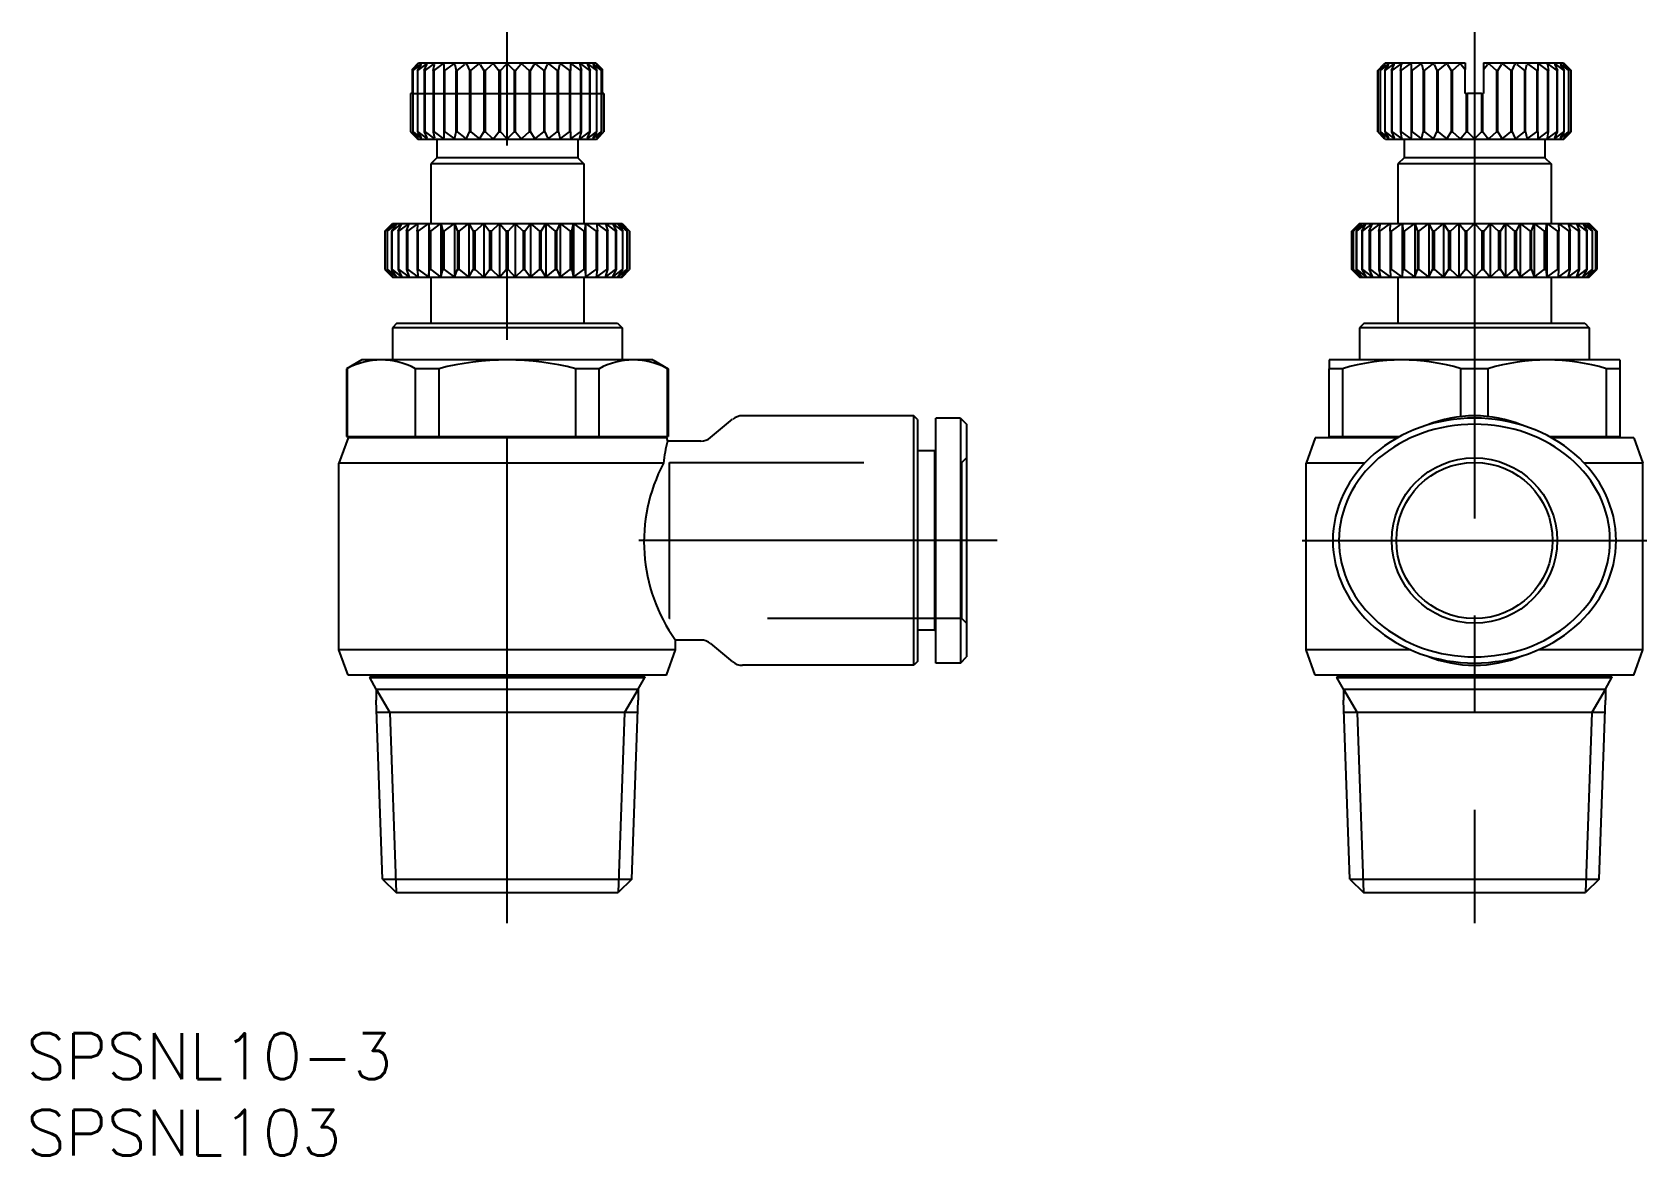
# Model space of a CAD drawing. Extents: x -94 to 11, y -40 to 33.
import ezdxf

# ---------------------------------------------------------------- set-up
doc = ezdxf.new("R2010")
doc.units = 0
doc.linetypes.add('CENTER', pattern=[50.8, 31.75, -6.35, 6.35, -6.35])
doc.linetypes.add('DASHED', pattern=[19.05, 12.7, -6.35])
doc.layers.get('0').update_dxf_attribs({"linetype": 'CONTINUOUS'})
doc.layers.add('CENTER', color=1, linetype='CENTER')
doc.styles.get("Standard").update_dxf_attribs({"font": 'txt.shx', "height": 3, "bigfont": 'bigfont.shx'})

# ---------------------------------------------------------------- blocks, each defined once
blk = doc.blocks.new('*U2')
at = {"color": 7, "linetype": 'CONTINUOUS'}
blk.add_text('SPSNL103', height=3, dxfattribs=at).set_placement((-94.58, -40.18))
blk = doc.blocks.new('*U3')
at = {"color": 7, "linetype": 'CONTINUOUS'}
blk.add_text('SPSNL10-3', height=3, dxfattribs=at).set_placement((-94.58, -35.18))

msp = doc.modelspace()

# ---------------------------------------------------------------- linework, layer by layer
at = {"color": 7, "linetype": 'CONTINUOUS'}
for p, q in [((-69.39, 30.77), (-68.97, 31.2)), ((-69.39, 30.77), (-69.04, 31.1)), ((-69.39, 30.77), (-69.39, 29.2)), ((-69.33, 30.7), (-69.02, 31.1)), ((-69.31, 30.7), (-69.33, 30.7)), ((-69.33, 30.7), (-69.33, 26.7)), ((-69.31, 30.7), (-68.83, 31.1)), ((-69.31, 26.7), (-69.31, 30.7)), ((-69.03, 30.7), (-68.79, 31.1)), ((-69, 30.7), (-69.03, 30.7)), ((-69.03, 30.7), (-69.03, 26.7)), ((-69, 30.7), (-68.49, 31.1)), ((-69, 26.7), (-69, 30.7)), ((-68.97, 31.2), (-57.38, 31.2)), ((-68.59, 30.7), (-68.42, 31.1)), ((-68.54, 30.7), (-68.59, 30.7)), ((-68.59, 30.7), (-68.59, 26.7)), ((-68.54, 30.7), (-68.01, 31.1)), ((-68.54, 26.7), (-68.54, 30.7)), ((-68.01, 30.7), (-67.93, 31.1)), ((-67.95, 30.7), (-68.01, 30.7)), ((-68.01, 30.7), (-68.01, 26.7)), ((-67.95, 30.7), (-67.41, 31.1)), ((-67.95, 26.7), (-67.95, 30.7)), ((-67.31, 31.1), (-67.31, 30.7)), ((-67.24, 30.7), (-67.31, 30.7)), ((-67.31, 30.7), (-67.31, 26.7)), ((-67.24, 30.7), (-66.71, 31.1)), ((-67.24, 26.7), (-67.24, 30.7)), ((-66.6, 31.1), (-66.51, 30.7)), ((-66.44, 30.7), (-66.52, 30.7)), ((-66.52, 30.7), (-66.52, 26.7)), ((-66.44, 30.7), (-65.93, 31.1)), ((-66.44, 26.7), (-66.44, 30.7)), ((-65.8, 31.1), (-65.63, 30.7)), ((-65.55, 30.7), (-65.63, 30.7)), ((-65.63, 30.7), (-65.63, 26.7)), ((-65.55, 30.7), (-65.07, 31.1)), ((-65.55, 26.7), (-65.55, 30.7)), ((-64.94, 31.1), (-64.69, 30.7)), ((-64.6, 30.7), (-64.69, 30.7)), ((-64.69, 30.7), (-64.69, 26.7)), ((-64.6, 30.7), (-64.17, 31.1)), ((-64.6, 26.7), (-64.6, 30.7)), ((-64.03, 31.1), (-63.71, 30.7)), ((-63.62, 30.7), (-63.71, 30.7)), ((-63.71, 30.7), (-63.71, 26.7)), ((-63.62, 30.7), (-63.24, 31.1)), ((-63.62, 26.7), (-63.62, 30.7)), ((-63.1, 31.1), (-62.72, 30.7)), ((-62.63, 30.7), (-62.72, 30.7)), ((-62.72, 30.7), (-62.72, 26.7)), ((-62.63, 30.7), (-62.31, 31.1)), ((-62.63, 26.7), (-62.63, 30.7)), ((-62.17, 31.1), (-61.74, 30.7)), ((-61.65, 30.7), (-61.74, 30.7)), ((-61.74, 30.7), (-61.74, 26.7)), ((-61.65, 30.7), (-61.41, 31.1)), ((-61.65, 26.7), (-61.65, 30.7)), ((-61.27, 31.1), (-60.79, 30.7)), ((-60.71, 30.7), (-60.79, 30.7)), ((-60.79, 30.7), (-60.79, 26.7)), ((-60.71, 30.7), (-60.54, 31.1)), ((-60.71, 26.7), (-60.71, 30.7)), ((-60.42, 31.1), (-59.91, 30.7)), ((-59.83, 30.7), (-59.91, 30.7)), ((-59.91, 30.7), (-59.91, 26.7)), ((-59.83, 30.7), (-59.74, 31.1)), ((-59.83, 26.7), (-59.83, 30.7)), ((-59.63, 31.1), (-59.1, 30.7)), ((-59.03, 30.7), (-59.1, 30.7)), ((-59.1, 30.7), (-59.1, 26.7)), ((-59.03, 31.1), (-59.03, 30.7)), ((-59.03, 26.7), (-59.03, 30.7)), ((-58.93, 31.1), (-58.39, 30.7)), ((-58.42, 31.1), (-58.33, 30.7)), ((-58.33, 30.7), (-58.39, 30.7)), ((-58.39, 30.7), (-58.39, 26.7)), ((-58.33, 31.1), (-57.8, 30.7)), ((-58.33, 26.7), (-58.33, 30.7)), ((-57.92, 31.1), (-57.75, 30.7)), ((-57.86, 31.1), (-57.34, 30.7)), ((-57.75, 30.7), (-57.8, 30.7)), ((-57.8, 30.7), (-57.8, 26.7)), ((-57.75, 26.7), (-57.75, 30.7)), ((-57.55, 31.1), (-57.31, 30.7)), ((-57.51, 31.1), (-57.03, 30.7)), ((-57.38, 31.2), (-56.95, 30.77)), ((-57.31, 30.7), (-57.35, 30.7)), ((-57.35, 30.7), (-57.35, 26.7)), ((-57.33, 31.1), (-57.01, 30.7)), ((-57.31, 26.7), (-57.31, 30.7)), ((-57.3, 31.1), (-56.95, 30.77)), ((-57.01, 30.7), (-57.03, 30.7)), ((-57.03, 30.7), (-57.03, 26.7)), ((-57.01, 26.7), (-57.01, 30.7)), ((-56.95, 29.2), (-56.95, 30.77)), ((-6.31, 30.7), (-5.93, 31.1)), ((-6.3, 30.7), (-6.31, 30.7)), ((-6.31, 30.7), (-6.31, 26.7)), ((-6.3, 30.7), (-5.87, 31.1)), ((-6.3, 26.7), (-6.3, 30.7)), ((-6.16, 30.7), (-5.85, 31.1)), ((-6.14, 30.7), (-6.16, 30.7)), ((-6.16, 30.7), (-6.16, 26.7)), ((-6.14, 30.7), (-5.66, 31.1)), ((-6.14, 26.7), (-6.14, 30.7)), ((-5.82, 31.2), (-5.93, 31.1)), ((-5.86, 30.7), (-5.62, 31.1)), ((-5.83, 30.7), (-5.86, 30.7)), ((-5.86, 30.7), (-5.86, 26.7)), ((-5.83, 30.7), (-5.32, 31.1)), ((-5.83, 26.7), (-5.83, 30.7)), ((-5.82, 31.2), (-0.6, 31.2)), ((-5.42, 30.7), (-5.25, 31.1)), ((-5.37, 30.7), (-5.42, 30.7)), ((-5.42, 30.7), (-5.42, 26.7)), ((-5.37, 30.7), (-4.84, 31.1)), ((-5.37, 26.7), (-5.37, 30.7)), ((-4.84, 30.7), (-4.76, 31.1)), ((-4.78, 30.7), (-4.84, 30.7)), ((-4.84, 30.7), (-4.84, 26.7)), ((-4.78, 30.7), (-4.24, 31.1)), ((-4.78, 26.7), (-4.78, 30.7)), ((-4.14, 31.1), (-4.14, 30.7)), ((-4.07, 30.7), (-4.14, 30.7)), ((-4.14, 30.7), (-4.14, 26.7)), ((-4.07, 30.7), (-3.54, 31.1)), ((-4.07, 26.7), (-4.07, 30.7)), ((-3.43, 31.1), (-3.34, 30.7)), ((-3.27, 30.7), (-3.34, 30.7)), ((-3.34, 30.7), (-3.34, 26.7)), ((-3.27, 30.7), (-2.76, 31.1)), ((-3.27, 26.7), (-3.27, 30.7)), ((-2.63, 31.1), (-2.46, 30.7)), ((-2.38, 30.7), (-2.46, 30.7)), ((-2.46, 30.7), (-2.46, 26.7)), ((-2.38, 30.7), (-1.9, 31.1)), ((-2.38, 26.7), (-2.38, 30.7)), ((-1.76, 31.1), (-1.52, 30.7)), ((-1.43, 30.7), (-1.52, 30.7)), ((-1.52, 30.7), (-1.52, 26.7)), ((-1.43, 30.7), (-1, 31.1)), ((-1.43, 26.7), (-1.43, 30.7)), ((-0.86, 31.1), (-0.6, 30.77)), ((-0.6, 31.2), (-0.6, 30.77)), ((-0.6, 29.2), (-0.6, 30.77)), ((0.6, 31.2), (0.6, 30.77)), ((0.6, 31.2), (5.82, 31.2)), ((0.6, 30.77), (0.86, 31.1)), ((0.6, 30.77), (0.6, 29.2)), ((1, 31.1), (1.43, 30.7)), ((1.52, 30.7), (1.43, 30.7)), ((1.43, 30.7), (1.43, 26.7)), ((1.52, 30.7), (1.76, 31.1)), ((1.52, 26.7), (1.52, 30.7)), ((1.9, 31.1), (2.38, 30.7)), ((2.46, 30.7), (2.38, 30.7)), ((2.38, 30.7), (2.38, 26.7)), ((2.46, 30.7), (2.63, 31.1)), ((2.46, 26.7), (2.46, 30.7)), ((2.76, 31.1), (3.27, 30.7)), ((3.34, 30.7), (3.27, 30.7)), ((3.27, 30.7), (3.27, 26.7)), ((3.34, 30.7), (3.43, 31.1)), ((3.34, 26.7), (3.34, 30.7)), ((3.54, 31.1), (4.07, 30.7)), ((4.14, 30.7), (4.07, 30.7)), ((4.07, 30.7), (4.07, 26.7)), ((4.14, 31.1), (4.14, 30.7)), ((4.14, 26.7), (4.14, 30.7)), ((4.24, 31.1), (4.78, 30.7)), ((4.76, 31.1), (4.84, 30.7)), ((4.84, 30.7), (4.78, 30.7)), ((4.78, 30.7), (4.78, 26.7)), ((4.84, 31.1), (5.37, 30.7)), ((4.84, 26.7), (4.84, 30.7)), ((5.25, 31.1), (5.42, 30.7)), ((5.32, 31.1), (5.83, 30.7)), ((5.42, 30.7), (5.37, 30.7)), ((5.37, 30.7), (5.37, 26.7)), ((5.42, 26.7), (5.42, 30.7)), ((5.62, 31.1), (5.86, 30.7)), ((5.66, 31.1), (6.14, 30.7)), ((5.82, 31.2), (5.9, 31.12)), ((5.86, 30.7), (5.83, 30.7)), ((5.83, 30.7), (5.83, 26.7)), ((5.85, 31.1), (6.16, 30.7)), ((5.86, 26.7), (5.86, 30.7)), ((5.87, 31.1), (6.3, 30.7)), ((5.9, 31.12), (6.31, 30.7)), ((6.16, 30.7), (6.14, 30.7)), ((6.14, 30.7), (6.14, 26.7)), ((6.16, 26.7), (6.16, 30.7)), ((6.31, 30.7), (6.3, 30.7)), ((6.3, 30.7), (6.3, 26.7)), ((6.31, 26.7), (6.31, 30.7)), ((-69.48, 29.2), (-69.48, 26.7)), ((-69.48, 29.2), (-69.47, 29.2)), ((-69.47, 26.7), (-69.47, 29.2)), ((-69.39, 29.2), (-69.47, 29.2)), ((-56.87, 29.2), (-56.95, 29.2)), ((-56.87, 29.2), (-56.87, 26.7)), ((-56.87, 29.2), (-56.86, 29.2)), ((-56.86, 26.7), (-56.86, 29.2)), ((-0.54, 29.2), (-0.6, 29.2)), ((-0.54, 29.2), (-0.45, 29.2)), ((-0.54, 29.2), (-0.54, 26.7)), ((-0.45, 26.7), (-0.45, 29.2)), ((-0.07, 29.2), (-0.45, 29.2)), ((0.07, 29.2), (-0.07, 29.2)), ((0.45, 29.2), (0.07, 29.2)), ((0.45, 29.2), (0.54, 29.2)), ((0.45, 29.2), (0.45, 26.7)), ((0.54, 26.7), (0.54, 29.2)), ((0.6, 29.2), (0.54, 29.2)), ((-69.48, 26.7), (-69.47, 26.7)), ((-69.48, 26.7), (-69.1, 26.3)), ((-69.47, 26.7), (-69.04, 26.3)), ((-69.33, 26.7), (-69.31, 26.7)), ((-69.33, 26.7), (-69.02, 26.3)), ((-69.31, 26.7), (-68.83, 26.3)), ((-69.03, 26.7), (-69, 26.7)), ((-69.03, 26.7), (-68.79, 26.3)), ((-69, 26.7), (-68.49, 26.3)), ((-68.59, 26.7), (-68.54, 26.7)), ((-68.59, 26.7), (-68.42, 26.3)), ((-68.54, 26.7), (-68.01, 26.3)), ((-68.01, 26.7), (-67.95, 26.7)), ((-68.01, 26.7), (-67.93, 26.3)), ((-67.95, 26.7), (-67.41, 26.3)), ((-67.31, 26.7), (-67.24, 26.7)), ((-67.31, 26.7), (-67.31, 26.3)), ((-67.24, 26.7), (-66.71, 26.3)), ((-66.6, 26.3), (-66.51, 26.7)), ((-66.52, 26.7), (-66.44, 26.7)), ((-66.44, 26.7), (-65.93, 26.3)), ((-65.8, 26.3), (-65.63, 26.7)), ((-65.63, 26.7), (-65.55, 26.7)), ((-65.55, 26.7), (-65.07, 26.3)), ((-64.94, 26.3), (-64.69, 26.7)), ((-64.69, 26.7), (-64.6, 26.7)), ((-64.6, 26.7), (-64.17, 26.3)), ((-64.03, 26.3), (-63.71, 26.7)), ((-63.71, 26.7), (-63.62, 26.7)), ((-63.62, 26.7), (-63.24, 26.3)), ((-63.1, 26.3), (-62.72, 26.7)), ((-62.72, 26.7), (-62.63, 26.7)), ((-62.63, 26.7), (-62.31, 26.3)), ((-62.17, 26.3), (-61.74, 26.7)), ((-61.74, 26.7), (-61.65, 26.7)), ((-61.65, 26.7), (-61.41, 26.3)), ((-61.27, 26.3), (-60.79, 26.7)), ((-60.79, 26.7), (-60.71, 26.7)), ((-60.71, 26.7), (-60.54, 26.3)), ((-60.42, 26.3), (-59.91, 26.7)), ((-59.91, 26.7), (-59.83, 26.7)), ((-59.83, 26.7), (-59.74, 26.3)), ((-59.63, 26.3), (-59.1, 26.7)), ((-59.1, 26.7), (-59.03, 26.7)), ((-59.03, 26.7), (-59.03, 26.3)), ((-58.93, 26.3), (-58.39, 26.7)), ((-58.42, 26.3), (-58.33, 26.7)), ((-58.39, 26.7), (-58.33, 26.7)), ((-58.33, 26.3), (-57.8, 26.7)), ((-57.92, 26.3), (-57.75, 26.7)), ((-57.86, 26.3), (-57.34, 26.7)), ((-57.8, 26.7), (-57.75, 26.7)), ((-57.55, 26.3), (-57.31, 26.7)), ((-57.51, 26.3), (-57.03, 26.7)), ((-57.35, 26.7), (-57.31, 26.7)), ((-57.33, 26.3), (-57.01, 26.7)), ((-57.3, 26.3), (-56.87, 26.7)), ((-57.24, 26.3), (-56.86, 26.7)), ((-57.03, 26.7), (-57.01, 26.7)), ((-56.87, 26.7), (-56.86, 26.7)), ((-6.31, 26.7), (-6.3, 26.7)), ((-6.31, 26.7), (-5.93, 26.3)), ((-6.3, 26.7), (-5.87, 26.3)), ((-6.16, 26.7), (-6.14, 26.7)), ((-6.16, 26.7), (-5.85, 26.3)), ((-6.14, 26.7), (-5.66, 26.3)), ((-5.86, 26.7), (-5.83, 26.7)), ((-5.86, 26.7), (-5.62, 26.3)), ((-5.83, 26.7), (-5.32, 26.3)), ((-5.42, 26.7), (-5.37, 26.7)), ((-5.42, 26.7), (-5.25, 26.3)), ((-5.37, 26.7), (-4.84, 26.3)), ((-4.84, 26.7), (-4.78, 26.7)), ((-4.84, 26.7), (-4.76, 26.3)), ((-4.78, 26.7), (-4.24, 26.3)), ((-4.14, 26.7), (-4.07, 26.7)), ((-4.14, 26.7), (-4.14, 26.3)), ((-4.07, 26.7), (-3.54, 26.3)), ((-3.43, 26.3), (-3.34, 26.7)), ((-3.34, 26.7), (-3.27, 26.7)), ((-3.27, 26.7), (-2.76, 26.3)), ((-2.63, 26.3), (-2.46, 26.7)), ((-2.46, 26.7), (-2.38, 26.7)), ((-2.38, 26.7), (-1.9, 26.3)), ((-1.76, 26.3), (-1.52, 26.7)), ((-1.52, 26.7), (-1.43, 26.7)), ((-1.43, 26.7), (-1, 26.3)), ((-0.86, 26.3), (-0.54, 26.7)), ((-0.54, 26.7), (-0.45, 26.7)), ((-0.45, 26.7), (-0.07, 26.3)), ((0.07, 26.3), (0.45, 26.7)), ((0.45, 26.7), (0.54, 26.7)), ((0.54, 26.7), (0.86, 26.3)), ((1, 26.3), (1.43, 26.7)), ((1.43, 26.7), (1.52, 26.7)), ((1.52, 26.7), (1.76, 26.3)), ((1.9, 26.3), (2.38, 26.7)), ((2.38, 26.7), (2.46, 26.7)), ((2.46, 26.7), (2.63, 26.3)), ((2.76, 26.3), (3.27, 26.7)), ((3.27, 26.7), (3.34, 26.7)), ((3.34, 26.7), (3.43, 26.3)), ((3.54, 26.3), (4.07, 26.7)), ((4.07, 26.7), (4.14, 26.7)), ((4.14, 26.7), (4.14, 26.3)), ((4.24, 26.3), (4.78, 26.7)), ((4.76, 26.3), (4.84, 26.7)), ((4.78, 26.7), (4.84, 26.7)), ((4.84, 26.3), (5.37, 26.7)), ((5.25, 26.3), (5.42, 26.7)), ((5.32, 26.3), (5.83, 26.7)), ((5.37, 26.7), (5.42, 26.7)), ((5.62, 26.3), (5.86, 26.7)), ((5.66, 26.3), (6.14, 26.7)), ((5.83, 26.7), (5.86, 26.7)), ((5.85, 26.3), (6.16, 26.7)), ((5.87, 26.3), (6.3, 26.7)), ((5.93, 26.3), (6.31, 26.7)), ((6.14, 26.7), (6.16, 26.7)), ((6.3, 26.7), (6.31, 26.7)), ((-69.1, 26.3), (-69.07, 26.28)), ((-69, 26.2), (-69.07, 26.28)), ((-57.35, 26.2), (-69, 26.2)), ((-67.77, 26.2), (-67.77, 25)), ((-58.57, 26.2), (-58.57, 25)), ((-57.35, 26.2), (-57.27, 26.28)), ((-57.27, 26.28), (-57.24, 26.3)), ((-5.93, 26.3), (-5.9, 26.28)), ((-5.82, 26.2), (-5.9, 26.28)), ((5.82, 26.2), (-5.82, 26.2)), ((-4.6, 26.2), (-4.6, 25)), ((4.6, 26.2), (4.6, 25)), ((5.82, 26.2), (5.9, 26.28)), ((5.9, 26.28), (5.93, 26.3)), ((-67.77, 25), (-68.17, 24.6)), ((-58.17, 24.6), (-68.17, 24.6)), ((-68.17, 24.6), (-68.17, 20.7)), ((-58.57, 25), (-67.77, 25)), ((-58.57, 25), (-58.17, 24.6)), ((-58.17, 24.6), (-58.17, 20.7)), ((-4.6, 25), (-5, 24.6)), ((5, 24.6), (-5, 24.6)), ((-5, 24.6), (-5, 20.7)), ((4.6, 25), (-4.6, 25)), ((4.6, 25), (5, 24.6)), ((5, 24.6), (5, 20.7)), ((-71.16, 20.2), (-70.67, 20.7)), ((-71.16, 20.2), (-71.16, 17.7)), ((-71.15, 20.2), (-71.16, 20.2)), ((-71.15, 20.2), (-70.6, 20.7)), ((-71.15, 17.7), (-71.15, 20.2)), ((-71.02, 20.2), (-70.6, 20.7)), ((-71.02, 20.2), (-71.02, 17.7)), ((-70.99, 20.2), (-71.02, 20.2)), ((-70.99, 20.2), (-70.39, 20.7)), ((-70.99, 17.7), (-70.99, 20.2)), ((-70.73, 20.2), (-70.39, 20.7)), ((-70.73, 20.2), (-70.73, 17.7)), ((-70.69, 20.2), (-70.73, 20.2)), ((-70.69, 20.2), (-70.05, 20.7)), ((-70.69, 17.7), (-70.69, 20.2)), ((-70.67, 20.7), (-55.67, 20.7)), ((-70.3, 20.2), (-70.05, 20.7)), ((-70.3, 20.2), (-70.3, 17.7)), ((-70.25, 20.2), (-70.3, 20.2)), ((-70.25, 20.2), (-69.58, 20.7)), ((-70.25, 17.7), (-70.25, 20.2)), ((-69.74, 20.2), (-69.58, 20.7)), ((-69.74, 20.2), (-69.74, 17.7)), ((-69.67, 20.2), (-69.74, 20.2)), ((-69.67, 20.2), (-68.99, 20.7)), ((-69.67, 17.7), (-69.67, 20.2)), ((-69.06, 20.2), (-68.99, 20.7)), ((-69.06, 20.2), (-69.06, 17.7)), ((-68.98, 20.2), (-69.06, 20.2)), ((-68.98, 20.2), (-68.29, 20.7)), ((-68.98, 17.7), (-68.98, 20.2)), ((-68.29, 20.7), (-68.29, 17.2)), ((-68.29, 20.7), (-68.27, 20.2)), ((-68.27, 20.2), (-68.27, 17.7)), ((-68.17, 20.2), (-68.27, 20.2)), ((-68.17, 20.2), (-67.5, 20.7)), ((-68.17, 17.7), (-68.17, 20.2)), ((-67.5, 20.7), (-67.5, 17.2)), ((-67.5, 20.7), (-67.38, 20.2)), ((-67.38, 20.2), (-67.38, 17.7)), ((-67.28, 20.2), (-67.38, 20.2)), ((-67.28, 20.2), (-66.62, 20.7)), ((-67.28, 17.7), (-67.28, 20.2)), ((-66.62, 20.7), (-66.62, 17.2)), ((-66.62, 20.7), (-66.41, 20.2)), ((-66.41, 20.2), (-66.41, 17.7)), ((-66.3, 20.2), (-66.41, 20.2)), ((-66.3, 20.2), (-65.68, 20.7)), ((-66.3, 17.7), (-66.3, 20.2)), ((-65.68, 20.7), (-65.68, 17.2)), ((-65.68, 20.7), (-65.39, 20.2)), ((-65.39, 20.2), (-65.39, 17.7)), ((-65.27, 20.2), (-65.39, 20.2)), ((-65.27, 20.2), (-64.7, 20.7)), ((-65.27, 17.7), (-65.27, 20.2)), ((-64.7, 20.7), (-64.7, 17.2)), ((-64.7, 20.7), (-64.32, 20.2)), ((-64.2, 20.2), (-64.32, 20.2)), ((-64.32, 20.2), (-64.32, 17.7)), ((-64.2, 20.2), (-63.68, 20.7)), ((-64.2, 17.7), (-64.2, 20.2)), ((-63.68, 20.7), (-63.68, 17.2)), ((-63.68, 20.7), (-63.23, 20.2)), ((-63.23, 20.2), (-63.23, 17.7)), ((-63.11, 20.2), (-63.23, 20.2)), ((-63.11, 20.2), (-62.66, 20.7)), ((-63.11, 17.7), (-63.11, 20.2)), ((-62.66, 20.7), (-62.66, 17.2)), ((-62.66, 20.7), (-62.14, 20.2)), ((-62.14, 20.2), (-62.14, 17.7)), ((-62.02, 20.2), (-62.14, 20.2)), ((-62.02, 20.2), (-61.65, 20.7)), ((-62.02, 17.7), (-62.02, 20.2)), ((-61.65, 20.7), (-61.65, 17.2)), ((-61.64, 20.7), (-61.07, 20.2)), ((-61.07, 20.2), (-61.07, 17.7)), ((-60.95, 20.2), (-61.07, 20.2)), ((-60.96, 20.2), (-60.66, 20.7)), ((-60.95, 17.7), (-60.95, 20.2)), ((-60.66, 20.7), (-60.66, 17.2)), ((-60.66, 20.7), (-60.04, 20.2)), ((-60.04, 20.2), (-60.04, 17.7)), ((-59.93, 20.2), (-60.04, 20.2)), ((-59.93, 20.2), (-59.72, 20.7)), ((-59.93, 17.7), (-59.93, 20.2)), ((-59.72, 20.7), (-59.72, 17.2)), ((-59.72, 20.7), (-59.07, 20.2)), ((-59.07, 20.2), (-59.07, 17.7)), ((-58.96, 20.2), (-59.07, 20.2)), ((-58.96, 20.2), (-58.85, 20.7)), ((-58.96, 17.7), (-58.96, 20.2)), ((-58.85, 20.7), (-58.85, 17.2)), ((-58.85, 20.7), (-58.17, 20.2)), ((-58.17, 20.2), (-58.17, 17.7)), ((-58.08, 20.2), (-58.17, 20.2)), ((-58.08, 20.2), (-58.05, 20.7)), ((-58.08, 17.7), (-58.08, 20.2)), ((-58.05, 20.7), (-58.05, 17.2)), ((-58.05, 20.7), (-57.37, 20.2)), ((-57.37, 20.2), (-57.37, 17.7)), ((-57.28, 20.2), (-57.37, 20.2)), ((-57.35, 20.7), (-56.67, 20.2)), ((-57.35, 20.7), (-57.28, 20.2)), ((-57.28, 17.7), (-57.28, 20.2)), ((-56.76, 20.7), (-56.1, 20.2)), ((-56.76, 20.7), (-56.6, 20.2)), ((-56.67, 20.2), (-56.67, 17.7)), ((-56.6, 20.2), (-56.67, 20.2)), ((-56.6, 17.7), (-56.6, 20.2)), ((-56.29, 20.7), (-55.65, 20.2)), ((-56.29, 20.7), (-56.04, 20.2)), ((-56.1, 20.2), (-56.1, 17.7)), ((-56.04, 20.2), (-56.1, 20.2)), ((-56.04, 17.7), (-56.04, 20.2)), ((-55.95, 20.7), (-55.35, 20.2)), ((-55.95, 20.7), (-55.61, 20.2)), ((-55.74, 20.7), (-55.19, 20.2)), ((-55.74, 20.7), (-55.33, 20.2)), ((-55.67, 20.7), (-55.18, 20.2)), ((-55.65, 20.2), (-55.65, 17.7)), ((-55.61, 20.2), (-55.65, 20.2)), ((-55.61, 17.7), (-55.61, 20.2)), ((-55.35, 20.2), (-55.35, 17.7)), ((-55.33, 20.2), (-55.35, 20.2)), ((-55.33, 17.7), (-55.33, 20.2)), ((-55.19, 20.2), (-55.19, 17.7)), ((-55.19, 17.7), (-55.19, 20.2)), ((-55.19, 20.2), (-55.19, 20.2)), ((-7.5, 20.7), (-8, 20.2)), ((-8, 20.2), (-7.48, 20.7)), ((-8, 17.7), (-8, 20.2)), ((-8, 17.7), (-8, 20.2)), ((-8, 20.2), (-8, 20.2)), ((-7.93, 20.2), (-7.48, 20.7)), ((-7.93, 20.2), (-7.93, 17.7)), ((-7.92, 20.2), (-7.93, 20.2)), ((-7.92, 20.2), (-7.34, 20.7)), ((-7.92, 17.7), (-7.92, 20.2)), ((-7.72, 20.2), (-7.34, 20.7)), ((-7.72, 20.2), (-7.72, 17.7)), ((-7.69, 20.2), (-7.72, 20.2)), ((-7.69, 20.2), (-7.07, 20.7)), ((-7.69, 17.7), (-7.69, 20.2)), ((-7.5, 20.7), (7.5, 20.7)), ((-7.36, 20.2), (-7.07, 20.7)), ((-7.36, 20.2), (-7.36, 17.7)), ((-7.31, 20.2), (-7.36, 20.2)), ((-7.31, 20.2), (-6.66, 20.7)), ((-7.31, 17.7), (-7.31, 20.2)), ((-6.87, 20.2), (-6.66, 20.7)), ((-6.8, 20.2), (-6.87, 20.2)), ((-6.87, 20.2), (-6.87, 17.7)), ((-6.8, 20.2), (-6.13, 20.7)), ((-6.8, 17.7), (-6.8, 20.2)), ((-6.24, 20.2), (-6.13, 20.7)), ((-6.24, 20.2), (-6.24, 17.7)), ((-6.17, 20.2), (-6.24, 20.2)), ((-6.17, 20.2), (-5.48, 20.7)), ((-6.17, 17.7), (-6.17, 20.2)), ((-5.5, 20.2), (-5.48, 20.7)), ((-5.5, 20.2), (-5.5, 17.7)), ((-5.42, 20.2), (-5.5, 20.2)), ((-5.42, 20.2), (-4.73, 20.7)), ((-5.42, 17.7), (-5.42, 20.2)), ((-4.73, 20.7), (-4.73, 17.2)), ((-4.73, 20.7), (-4.66, 20.2)), ((-4.66, 20.2), (-4.66, 17.7)), ((-4.56, 20.2), (-4.66, 20.2)), ((-4.56, 20.2), (-3.9, 20.7)), ((-4.56, 17.7), (-4.56, 20.2)), ((-3.9, 20.7), (-3.9, 17.2)), ((-3.9, 20.7), (-3.73, 20.2)), ((-3.73, 20.2), (-3.73, 17.7)), ((-3.63, 20.2), (-3.73, 20.2)), ((-3.63, 20.2), (-2.99, 20.7)), ((-3.63, 17.7), (-3.63, 20.2)), ((-2.99, 20.7), (-2.99, 17.2)), ((-2.99, 20.7), (-2.74, 20.2)), ((-2.74, 20.2), (-2.74, 17.7)), ((-2.62, 20.2), (-2.74, 20.2)), ((-2.62, 20.2), (-2.02, 20.7)), ((-2.62, 17.7), (-2.62, 20.2)), ((-2.02, 20.7), (-2.02, 17.2)), ((-2.02, 20.7), (-1.69, 20.2)), ((-1.69, 20.2), (-1.69, 17.7)), ((-1.57, 20.2), (-1.69, 20.2)), ((-1.57, 20.2), (-1.02, 20.7)), ((-1.57, 17.7), (-1.57, 20.2)), ((-1.02, 20.7), (-1.02, 17.2)), ((-1.02, 20.7), (-0.61, 20.2)), ((-0.61, 20.2), (-0.61, 17.7)), ((-0.49, 20.2), (-0.61, 20.2)), ((-0.49, 20.2), (0, 20.7)), ((-0.49, 17.7), (-0.49, 20.2)), ((0, 20.7), (0, 17.2)), ((0, 20.7), (0.49, 20.2)), ((0.49, 20.2), (0.49, 17.7)), ((0.61, 20.2), (0.49, 20.2)), ((0.61, 20.2), (1.02, 20.7)), ((0.61, 17.7), (0.61, 20.2)), ((1.02, 20.7), (1.57, 20.2)), ((1.02, 20.7), (1.02, 17.2)), ((1.57, 20.2), (1.57, 17.7)), ((1.69, 20.2), (1.57, 20.2)), ((1.69, 20.2), (2.02, 20.7)), ((1.69, 17.7), (1.69, 20.2)), ((2.02, 20.7), (2.02, 17.2)), ((2.02, 20.7), (2.62, 20.2)), ((2.62, 20.2), (2.62, 17.7)), ((2.74, 20.2), (2.62, 20.2)), ((2.74, 20.2), (2.99, 20.7)), ((2.74, 17.7), (2.74, 20.2)), ((2.99, 20.7), (2.99, 17.2)), ((2.99, 20.7), (3.63, 20.2)), ((3.63, 20.2), (3.63, 17.7)), ((3.73, 20.2), (3.63, 20.2)), ((3.73, 20.2), (3.9, 20.7)), ((3.73, 17.7), (3.73, 20.2)), ((3.9, 20.7), (3.9, 17.2)), ((3.9, 20.7), (4.56, 20.2)), ((4.56, 20.2), (4.56, 17.7)), ((4.66, 20.2), (4.56, 20.2)), ((4.66, 20.2), (4.73, 20.7)), ((4.66, 17.7), (4.66, 20.2)), ((4.73, 20.7), (4.73, 17.2)), ((4.73, 20.7), (5.42, 20.2)), ((5.42, 20.2), (5.42, 17.7)), ((5.5, 20.2), (5.42, 20.2)), ((5.48, 20.7), (6.17, 20.2)), ((5.48, 20.7), (5.5, 20.2)), ((5.5, 17.7), (5.5, 20.2)), ((6.13, 20.7), (6.8, 20.2)), ((6.13, 20.7), (6.24, 20.2)), ((6.17, 20.2), (6.17, 17.7)), ((6.24, 20.2), (6.17, 20.2)), ((6.24, 17.7), (6.24, 20.2)), ((6.66, 20.7), (7.31, 20.2)), ((6.66, 20.7), (6.87, 20.2)), ((6.8, 20.2), (6.8, 17.7)), ((6.87, 20.2), (6.8, 20.2)), ((6.87, 17.7), (6.87, 20.2)), ((7.07, 20.7), (7.69, 20.2)), ((7.07, 20.7), (7.36, 20.2)), ((7.31, 20.2), (7.31, 17.7)), ((7.36, 20.2), (7.31, 20.2)), ((7.34, 20.7), (7.92, 20.2)), ((7.34, 20.7), (7.72, 20.2)), ((7.36, 17.7), (7.36, 20.2)), ((7.48, 20.7), (8, 20.2)), ((7.48, 20.7), (7.93, 20.2)), ((7.5, 20.7), (8, 20.2)), ((7.69, 20.2), (7.69, 17.7)), ((7.72, 20.2), (7.69, 20.2)), ((7.72, 17.7), (7.72, 20.2)), ((7.92, 20.2), (7.92, 17.7)), ((7.93, 20.2), (7.92, 20.2)), ((7.93, 17.7), (7.93, 20.2)), ((8, 17.7), (8, 20.2)), ((8, 20.2), (8, 17.7)), ((8, 20.2), (8, 20.2)), ((-71.16, 17.7), (-71.15, 17.7)), ((-71.16, 17.7), (-70.67, 17.2)), ((-71.15, 17.7), (-70.6, 17.2)), ((-71.02, 17.7), (-70.99, 17.7)), ((-71.02, 17.7), (-70.6, 17.2)), ((-70.99, 17.7), (-70.39, 17.2)), ((-70.73, 17.7), (-70.69, 17.7)), ((-70.73, 17.7), (-70.39, 17.2)), ((-70.69, 17.7), (-70.05, 17.2)), ((-70.67, 17.2), (-55.67, 17.2)), ((-70.3, 17.7), (-70.25, 17.7)), ((-70.3, 17.7), (-70.05, 17.2)), ((-70.25, 17.7), (-69.58, 17.2)), ((-69.74, 17.7), (-69.67, 17.7)), ((-69.74, 17.7), (-69.58, 17.2)), ((-69.67, 17.7), (-68.99, 17.2)), ((-69.06, 17.7), (-68.98, 17.7)), ((-69.06, 17.7), (-68.99, 17.2)), ((-68.98, 17.7), (-68.29, 17.2)), ((-68.29, 17.2), (-68.27, 17.7)), ((-68.27, 17.7), (-68.17, 17.7)), ((-68.17, 17.7), (-67.5, 17.2)), ((-68.17, 17.2), (-68.17, 14.2)), ((-67.5, 17.2), (-67.38, 17.7)), ((-67.38, 17.7), (-67.28, 17.7)), ((-67.28, 17.7), (-66.62, 17.2)), ((-66.62, 17.2), (-66.41, 17.7)), ((-66.41, 17.7), (-66.3, 17.7)), ((-66.3, 17.7), (-65.68, 17.2)), ((-65.68, 17.2), (-65.39, 17.7)), ((-65.39, 17.7), (-65.27, 17.7)), ((-65.27, 17.7), (-64.7, 17.2)), ((-64.7, 17.2), (-64.32, 17.7)), ((-64.32, 17.7), (-64.2, 17.7)), ((-64.2, 17.7), (-63.68, 17.2)), ((-63.68, 17.2), (-63.23, 17.7)), ((-63.23, 17.7), (-63.11, 17.7)), ((-63.11, 17.7), (-62.66, 17.2)), ((-62.66, 17.2), (-62.14, 17.7)), ((-62.14, 17.7), (-62.02, 17.7)), ((-62.02, 17.7), (-61.65, 17.2)), ((-61.64, 17.2), (-61.07, 17.7)), ((-61.07, 17.7), (-60.95, 17.7)), ((-60.96, 17.7), (-60.66, 17.2)), ((-60.66, 17.2), (-60.04, 17.7)), ((-60.04, 17.7), (-59.93, 17.7)), ((-59.93, 17.7), (-59.72, 17.2)), ((-59.72, 17.2), (-59.07, 17.7)), ((-59.07, 17.7), (-58.96, 17.7)), ((-58.96, 17.7), (-58.85, 17.2)), ((-58.85, 17.2), (-58.17, 17.7)), ((-58.17, 17.7), (-58.08, 17.7)), ((-58.17, 17.2), (-58.17, 14.2)), ((-58.08, 17.7), (-58.05, 17.2)), ((-58.05, 17.2), (-57.37, 17.7)), ((-57.37, 17.7), (-57.28, 17.7)), ((-57.35, 17.2), (-56.67, 17.7)), ((-57.35, 17.2), (-57.28, 17.7)), ((-56.76, 17.2), (-56.1, 17.7)), ((-56.76, 17.2), (-56.6, 17.7)), ((-56.67, 17.7), (-56.6, 17.7)), ((-56.29, 17.2), (-55.65, 17.7)), ((-56.29, 17.2), (-56.04, 17.7)), ((-56.1, 17.7), (-56.04, 17.7)), ((-55.95, 17.2), (-55.35, 17.7)), ((-55.95, 17.2), (-55.61, 17.7)), ((-55.74, 17.2), (-55.19, 17.7)), ((-55.74, 17.2), (-55.33, 17.7)), ((-55.67, 17.2), (-55.18, 17.7)), ((-55.65, 17.7), (-55.61, 17.7)), ((-55.35, 17.7), (-55.33, 17.7)), ((-55.19, 17.7), (-55.19, 17.7)), ((-8, 17.7), (-8, 17.7)), ((-7.5, 17.2), (-8, 17.7)), ((-8, 17.7), (-7.48, 17.2)), ((-7.93, 17.7), (-7.92, 17.7)), ((-7.93, 17.7), (-7.48, 17.2)), ((-7.92, 17.7), (-7.34, 17.2)), ((-7.72, 17.7), (-7.69, 17.7)), ((-7.72, 17.7), (-7.34, 17.2)), ((-7.69, 17.7), (-7.07, 17.2)), ((-7.5, 17.2), (7.5, 17.2)), ((-7.36, 17.7), (-7.31, 17.7)), ((-7.36, 17.7), (-7.07, 17.2)), ((-7.31, 17.7), (-6.66, 17.2)), ((-6.87, 17.7), (-6.8, 17.7)), ((-6.87, 17.7), (-6.66, 17.2)), ((-6.8, 17.7), (-6.13, 17.2)), ((-6.24, 17.7), (-6.17, 17.7)), ((-6.24, 17.7), (-6.13, 17.2)), ((-6.17, 17.7), (-5.48, 17.2)), ((-5.5, 17.7), (-5.42, 17.7)), ((-5.5, 17.7), (-5.48, 17.2)), ((-5.42, 17.7), (-4.73, 17.2)), ((-5, 17.2), (-5, 14.2)), ((-4.73, 17.2), (-4.66, 17.7)), ((-4.66, 17.7), (-4.56, 17.7)), ((-4.56, 17.7), (-3.9, 17.2)), ((-3.9, 17.2), (-3.73, 17.7)), ((-3.73, 17.7), (-3.63, 17.7)), ((-3.63, 17.7), (-2.99, 17.2)), ((-2.99, 17.2), (-2.74, 17.7)), ((-2.74, 17.7), (-2.62, 17.7)), ((-2.62, 17.7), (-2.02, 17.2)), ((-2.02, 17.2), (-1.69, 17.7)), ((-1.69, 17.7), (-1.57, 17.7)), ((-1.57, 17.7), (-1.02, 17.2)), ((-1.02, 17.2), (-0.61, 17.7)), ((-0.61, 17.7), (-0.49, 17.7)), ((-0.49, 17.7), (0, 17.2)), ((0, 17.2), (0.49, 17.7)), ((0.49, 17.7), (0.61, 17.7)), ((0.61, 17.7), (1.02, 17.2)), ((1.02, 17.2), (1.57, 17.7)), ((1.57, 17.7), (1.69, 17.7)), ((1.69, 17.7), (2.02, 17.2)), ((2.02, 17.2), (2.62, 17.7)), ((2.62, 17.7), (2.74, 17.7)), ((2.74, 17.7), (2.99, 17.2)), ((2.99, 17.2), (3.63, 17.7)), ((3.63, 17.7), (3.73, 17.7)), ((3.73, 17.7), (3.9, 17.2)), ((3.9, 17.2), (4.56, 17.7)), ((4.56, 17.7), (4.66, 17.7)), ((4.66, 17.7), (4.73, 17.2)), ((4.73, 17.2), (5.42, 17.7)), ((5, 17.2), (5, 14.2)), ((5.42, 17.7), (5.5, 17.7)), ((5.48, 17.2), (6.17, 17.7)), ((5.48, 17.2), (5.5, 17.7)), ((6.13, 17.2), (6.8, 17.7)), ((6.13, 17.2), (6.24, 17.7)), ((6.17, 17.7), (6.24, 17.7)), ((6.66, 17.2), (7.31, 17.7)), ((6.66, 17.2), (6.87, 17.7)), ((6.8, 17.7), (6.87, 17.7)), ((7.07, 17.2), (7.69, 17.7)), ((7.07, 17.2), (7.36, 17.7)), ((7.31, 17.7), (7.36, 17.7)), ((7.34, 17.2), (7.92, 17.7)), ((7.34, 17.2), (7.72, 17.7)), ((7.48, 17.2), (8, 17.7)), ((7.48, 17.2), (7.93, 17.7)), ((7.5, 17.2), (8, 17.7)), ((7.69, 17.7), (7.72, 17.7)), ((7.92, 17.7), (7.93, 17.7)), ((8, 17.7), (8, 17.7)), ((-70.37, 14.2), (-70.67, 13.9)), ((-55.67, 13.9), (-70.67, 13.9)), ((-70.67, 13.9), (-70.67, 11.8)), ((-70.37, 14.2), (-55.97, 14.2)), ((-55.97, 14.2), (-55.67, 13.9)), ((-55.67, 13.9), (-55.67, 11.8)), ((-7.2, 14.2), (-7.5, 13.9)), ((7.5, 13.9), (-7.5, 13.9)), ((-7.5, 13.9), (-7.5, 11.8)), ((-7.2, 14.2), (7.2, 14.2)), ((7.2, 14.2), (7.5, 13.9)), ((7.5, 13.9), (7.5, 11.8)), ((-72.67, 11.8), (-73.67, 11.22)), ((-71.4, 11.8), (-72.67, 11.8)), ((-63.17, 11.8), (-71.4, 11.8)), ((-54.94, 11.8), (-63.17, 11.8)), ((-53.67, 11.8), (-54.94, 11.8)), ((-53.67, 11.8), (-52.67, 11.22)), ((-4.75, 11.8), (-9.5, 11.8)), ((-9.5, 11.8), (-9.5, 11.22)), ((4.75, 11.8), (-4.75, 11.8)), ((9.5, 11.8), (4.75, 11.8)), ((9.5, 11.8), (9.5, 11.22)), ((-73.67, 11.22), (-73.67, 6.8)), ((-73.63, 11.22), (-73.67, 11.22)), ((-73.63, 11.22), (-73.63, 6.8)), ((-69.16, 6.8), (-69.16, 11.22)), ((-67.64, 11.22), (-69.16, 11.22)), ((-67.64, 11.22), (-67.64, 6.8)), ((-58.7, 6.8), (-58.7, 11.22)), ((-57.18, 11.22), (-58.7, 11.22)), ((-57.18, 11.22), (-57.18, 6.8)), ((-52.71, 6.8), (-52.71, 11.22)), ((-52.67, 11.22), (-52.71, 11.22)), ((-52.67, 11.22), (-52.67, 6.8)), ((-9.5, 6.8), (-9.5, 11.22)), ((-8.62, 11.22), (-9.5, 11.22)), ((-8.62, 11.22), (-8.62, 6.8)), ((-0.88, 8.1), (-0.88, 11.22)), ((0.88, 11.22), (-0.88, 11.22)), ((0.88, 11.22), (0.88, 8.1)), ((8.62, 6.8), (8.62, 11.22)), ((9.5, 11.22), (8.62, 11.22)), ((9.5, 11.22), (9.5, 6.8)), ((-49.89, 6.73), (-48.45, 7.92)), ((-36.62, 8.15), (-47.81, 8.15)), ((-36.62, -8.15), (-36.62, 8.15)), ((-36.37, 7.9), (-36.62, 8.15)), ((-36.37, 7.9), (-36.37, -7.9)), ((-35.17, -8), (-35.17, 8)), ((-33.57, 8), (-35.17, 8)), ((-33.57, 8), (-33.57, -8)), ((-33.57, 8), (-33.17, 7.6)), ((-33.17, 7.6), (-33.17, -7.6)), ((-73.57, 6.7), (-74.17, 5.05)), ((-73.67, 6.8), (-73.63, 6.8)), ((-73.63, 6.8), (-69.16, 6.8)), ((-52.77, 6.7), (-73.57, 6.7)), ((-70.77, 6.8), (-70.77, 6.7)), ((-69.16, 6.8), (-67.64, 6.8)), ((-67.64, 6.8), (-58.7, 6.8)), ((-58.7, 6.8), (-57.18, 6.8)), ((-57.18, 6.8), (-52.71, 6.8)), ((-55.57, 6.8), (-55.57, 6.7)), ((-52.77, 6.7), (-52.7, 6.5)), ((-52.71, 6.8), (-52.67, 6.8)), ((-50.53, 6.5), (-52.7, 6.5)), ((-10.4, 6.7), (-11, 5.05)), ((-5.05, 6.7), (-10.4, 6.7)), ((-9.5, 6.8), (-8.62, 6.8)), ((-8.62, 6.8), (-4.87, 6.8)), ((-7.6, 6.8), (-7.6, 6.7)), ((4.87, 6.8), (8.62, 6.8)), ((10.4, 6.7), (5.05, 6.7)), ((7.6, 6.8), (7.6, 6.7)), ((8.62, 6.8), (9.5, 6.8)), ((10.4, 6.7), (11, 5.05)), ((-35.27, 5.85), (-36.37, 5.85)), ((-35.27, 5.85), (-35.17, 5.95)), ((-35.27, 5.85), (-35.27, -5.85)), ((-74.17, -7.15), (-74.17, 5.05)), ((-52.96, 5.05), (-74.17, 5.05)), ((-11, -7.15), (-11, 5.05)), ((-7.17, 5.05), (-11, 5.05)), ((11, 5.05), (7.17, 5.05)), ((11, -7.15), (11, 5.05)), ((-35.27, -5.85), (-36.37, -5.85)), ((-35.27, -5.85), (-35.17, -5.95)), ((-52.17, -7.15), (-74.17, -7.15)), ((-73.57, -8.8), (-74.17, -7.15)), ((-52.77, -8.8), (-52.17, -7.15)), ((-50.53, -6.5), (-52.17, -6.5)), ((-52.17, -7.15), (-52.17, -6.5)), ((-49.89, -6.73), (-48.45, -7.92)), ((-4.15, -7.15), (-11, -7.15)), ((-10.4, -8.8), (-11, -7.15)), ((11, -7.15), (4.15, -7.15)), ((10.4, -8.8), (11, -7.15)), ((-36.62, -8.15), (-47.81, -8.15)), ((-36.37, -7.9), (-36.62, -8.15)), ((-33.57, -8), (-35.17, -8)), ((-33.57, -8), (-33.17, -7.6)), ((-52.77, -8.8), (-73.57, -8.8)), ((-72.15, -8.9), (-54.19, -8.9)), ((-72.15, -8.9), (-72.15, -8.95)), ((-72.15, -8.95), (-54.19, -8.95)), ((-71.72, -9.7), (-72.15, -8.95)), ((-70.77, -8.8), (-70.77, -8.9)), ((-55.57, -8.8), (-55.57, -8.9)), ((-54.62, -9.7), (-54.19, -8.95)), ((-54.19, -8.9), (-54.19, -8.95)), ((10.4, -8.8), (-10.4, -8.8)), ((-8.98, -8.9), (8.98, -8.9)), ((-8.98, -8.9), (-8.98, -8.95)), ((-8.98, -8.95), (8.98, -8.95)), ((-8.55, -9.7), (-8.98, -8.95)), ((-7.6, -8.8), (-7.6, -8.9)), ((7.6, -8.8), (7.6, -8.9)), ((8.55, -9.7), (8.98, -8.95)), ((8.98, -8.9), (8.98, -8.95)), ((-71.72, -9.7), (-54.62, -9.7)), ((-71.72, -9.7), (-71.72, -10.43)), ((-71.31, -22.11), (-71.72, -10.43)), ((-55.03, -22.11), (-54.62, -10.43)), ((-54.62, -9.7), (-54.62, -10.43)), ((-8.55, -9.7), (8.55, -9.7)), ((-8.55, -9.7), (-8.55, -10.43)), ((-8.14, -22.11), (-8.55, -10.43)), ((8.14, -22.11), (8.55, -10.43)), ((8.55, -9.7), (8.55, -10.43)), ((-54.65, -11.23), (-71.69, -11.23)), ((8.52, -11.23), (-8.52, -11.23)), ((-71.31, -22.11), (-55.03, -22.11)), ((-71.31, -22.11), (-70.42, -23)), ((-55.03, -22.11), (-55.92, -23)), ((-8.14, -22.11), (8.14, -22.11)), ((-8.14, -22.11), (-7.25, -23)), ((8.14, -22.11), (7.25, -23)), ((-70.42, -23), (-55.92, -23)), ((-7.25, -23), (7.25, -23))]:
    msp.add_line(p, q, dxfattribs=at)
at = {"color": 3, "linetype": 'DASHED'}
for p, q in [((-69.39, 29.2), (-56.95, 29.2)), ((-33.47, 5.1), (-33.17, 5.4)), ((-52.57, -5.1), (-52.57, 5.1)), ((-52.57, 5.1), (-33.47, 5.1)), ((-33.47, -5.1), (-33.47, 5.1)), ((-33.47, -5.1), (-52.57, -5.1)), ((-33.17, -5.4), (-33.47, -5.1))]:
    msp.add_line(p, q, dxfattribs=at)
at = {"color": 3, "linetype": 'CONTINUOUS'}
for p, q in [((-71.72, -9.7), (-70.84, -11.23)), ((-54.62, -9.7), (-55.51, -11.23)), ((-8.55, -9.7), (-7.66, -11.23)), ((8.55, -9.7), (7.66, -11.23)), ((-70.84, -11.23), (-70.42, -23)), ((-55.51, -11.23), (-55.92, -23)), ((-7.66, -11.23), (-7.25, -23)), ((7.66, -11.23), (7.25, -23))]:
    msp.add_line(p, q, dxfattribs=at)
at = {"color": 7, "linetype": 'CONTINUOUS'}
for points in [[(-9.25, 0, 0), (-9.24, -0.39, 0), (-9.21, -0.78, 0), (-9.15, -1.17, 0), (-9.07, -1.56, 0), (-8.97, -1.94, 0), (-8.85, -2.32, 0), (-8.71, -2.7, 0), (-8.55, -3.06, 0), (-8.36, -3.42, 0), (-8.16, -3.77, 0), (-7.93, -4.11, 0), (-7.69, -4.44, 0), (-7.43, -4.77, 0), (-7.15, -5.08, 0), (-6.85, -5.37, 0), (-6.54, -5.66, 0), (-6.21, -5.93, 0), (-5.87, -6.18, 0), (-5.51, -6.43, 0), (-5.14, -6.65, 0), (-4.76, -6.86, 0), (-4.36, -7.06, 0), (-3.96, -7.23, 0), (-3.54, -7.39, 0), (-3.12, -7.53, 0), (-2.69, -7.66, 0), (-2.25, -7.76, 0), (-1.8, -7.85, 0), (-1.36, -7.91, 0), (-0.91, -7.96, 0), (-0.45, -7.99, 0), (0, -8, 0), (0.45, -7.99, 0), (0.91, -7.96, 0), (1.36, -7.91, 0), (1.8, -7.85, 0), (2.25, -7.76, 0), (2.68, -7.66, 0), (3.12, -7.53, 0), (3.54, -7.39, 0), (3.95, -7.23, 0), (4.36, -7.06, 0), (4.76, -6.86, 0), (5.14, -6.65, 0), (5.51, -6.43, 0), (5.87, -6.18, 0), (6.21, -5.93, 0), (6.54, -5.66, 0), (6.85, -5.37, 0), (7.15, -5.08, 0), (7.43, -4.77, 0), (7.69, -4.44, 0), (7.93, -4.11, 0), (8.16, -3.77, 0), (8.36, -3.42, 0), (8.55, -3.06, 0), (8.71, -2.7, 0), (8.85, -2.32, 0), (8.97, -1.94, 0), (9.07, -1.56, 0), (9.15, -1.17, 0), (9.21, -0.78, 0), (9.24, -0.39, 0), (9.25, 0, 0), (9.24, 0.39, 0), (9.21, 0.78, 0), (9.15, 1.17, 0), (9.07, 1.56, 0), (8.97, 1.94, 0), (8.85, 2.32, 0), (8.71, 2.69, 0), (8.55, 3.06, 0), (8.36, 3.42, 0), (8.16, 3.77, 0), (7.93, 4.11, 0), (7.69, 4.44, 0), (7.43, 4.76, 0), (7.15, 5.07, 0), (6.85, 5.37, 0), (6.54, 5.66, 0), (6.21, 5.93, 0), (5.87, 6.18, 0), (5.51, 6.42, 0), (5.14, 6.65, 0), (4.76, 6.86, 0), (4.36, 7.05, 0), (3.96, 7.23, 0), (3.54, 7.39, 0), (3.12, 7.53, 0), (2.69, 7.65, 0), (2.25, 7.76, 0), (1.8, 7.85, 0), (1.36, 7.91, 0), (0.91, 7.96, 0), (0.45, 7.99, 0), (0, 8, 0), (-0.45, 7.99, 0), (-0.91, 7.96, 0), (-1.36, 7.91, 0), (-1.8, 7.85, 0), (-2.25, 7.76, 0), (-2.68, 7.66, 0), (-3.12, 7.53, 0), (-3.54, 7.39, 0), (-3.95, 7.23, 0), (-4.36, 7.05, 0), (-4.76, 6.86, 0), (-5.14, 6.65, 0), (-5.51, 6.43, 0), (-5.87, 6.18, 0), (-6.21, 5.93, 0), (-6.54, 5.66, 0), (-6.85, 5.37, 0), (-7.15, 5.07, 0), (-7.43, 4.77, 0), (-7.69, 4.44, 0), (-7.93, 4.11, 0), (-8.16, 3.77, 0), (-8.36, 3.42, 0), (-8.55, 3.06, 0), (-8.71, 2.7, 0), (-8.85, 2.32, 0), (-8.97, 1.94, 0), (-9.07, 1.56, 0), (-9.15, 1.17, 0), (-9.21, 0.78, 0), (-9.24, 0.39, 0), (-9.25, 0, 0)], [(-8.85, 0, 0), (-8.84, -0.37, 0), (-8.81, -0.74, 0), (-8.75, -1.12, 0), (-8.68, -1.48, 0), (-8.58, -1.85, 0), (-8.47, -2.21, 0), (-8.33, -2.56, 0), (-8.18, -2.91, 0), (-8, -3.25, 0), (-7.81, -3.58, 0), (-7.59, -3.91, 0), (-7.36, -4.22, 0), (-7.11, -4.53, 0), (-6.84, -4.82, 0), (-6.56, -5.1, 0), (-6.26, -5.37, 0), (-5.94, -5.63, 0), (-5.61, -5.87, 0), (-5.27, -6.1, 0), (-4.92, -6.32, 0), (-4.55, -6.52, 0), (-4.17, -6.7, 0), (-3.78, -6.87, 0), (-3.39, -7.02, 0), (-2.98, -7.16, 0), (-2.57, -7.27, 0), (-2.15, -7.37, 0), (-1.73, -7.45, 0), (-1.3, -7.52, 0), (-0.87, -7.56, 0), (-0.43, -7.59, 0), (0, -7.6, 0), (0.43, -7.59, 0), (0.87, -7.56, 0), (1.3, -7.52, 0), (1.73, -7.45, 0), (2.15, -7.37, 0), (2.57, -7.27, 0), (2.98, -7.16, 0), (3.39, -7.02, 0), (3.78, -6.87, 0), (4.17, -6.7, 0), (4.55, -6.52, 0), (4.92, -6.32, 0), (5.27, -6.1, 0), (5.61, -5.87, 0), (5.94, -5.63, 0), (6.26, -5.37, 0), (6.56, -5.1, 0), (6.84, -4.82, 0), (7.11, -4.53, 0), (7.36, -4.22, 0), (7.59, -3.91, 0), (7.8, -3.58, 0), (8, -3.25, 0), (8.18, -2.91, 0), (8.33, -2.56, 0), (8.47, -2.21, 0), (8.58, -1.85, 0), (8.68, -1.48, 0), (8.75, -1.12, 0), (8.81, -0.74, 0), (8.84, -0.37, 0), (8.85, 0, 0), (8.84, 0.37, 0), (8.81, 0.74, 0), (8.75, 1.12, 0), (8.68, 1.48, 0), (8.58, 1.85, 0), (8.47, 2.21, 0), (8.33, 2.56, 0), (8.18, 2.91, 0), (8, 3.25, 0), (7.8, 3.58, 0), (7.59, 3.91, 0), (7.36, 4.22, 0), (7.11, 4.53, 0), (6.84, 4.82, 0), (6.56, 5.1, 0), (6.26, 5.37, 0), (5.94, 5.63, 0), (5.61, 5.87, 0), (5.27, 6.1, 0), (4.92, 6.32, 0), (4.55, 6.52, 0), (4.17, 6.7, 0), (3.78, 6.87, 0), (3.39, 7.02, 0), (2.98, 7.16, 0), (2.57, 7.27, 0), (2.15, 7.37, 0), (1.73, 7.45, 0), (1.3, 7.52, 0), (0.87, 7.56, 0), (0.43, 7.59, 0), (0, 7.6, 0), (-0.43, 7.59, 0), (-0.87, 7.56, 0), (-1.3, 7.52, 0), (-1.73, 7.45, 0), (-2.15, 7.37, 0), (-2.57, 7.27, 0), (-2.98, 7.16, 0), (-3.39, 7.02, 0), (-3.78, 6.87, 0), (-4.17, 6.7, 0), (-4.55, 6.52, 0), (-4.92, 6.32, 0), (-5.27, 6.1, 0), (-5.61, 5.87, 0), (-5.94, 5.63, 0), (-6.26, 5.37, 0), (-6.56, 5.1, 0), (-6.84, 4.82, 0), (-7.11, 4.53, 0), (-7.36, 4.22, 0), (-7.59, 3.91, 0), (-7.81, 3.58, 0), (-8, 3.25, 0), (-8.18, 2.91, 0), (-8.33, 2.56, 0), (-8.47, 2.21, 0), (-8.58, 1.85, 0), (-8.68, 1.48, 0), (-8.75, 1.12, 0), (-8.81, 0.74, 0), (-8.84, 0.37, 0), (-8.85, 0, 0)]]:
    msp.add_polyline3d(points, dxfattribs=at)
for radius in [5.4, 5.1]:
    msp.add_circle((0, 0), radius, dxfattribs=at)
for centre, radius, start, end in [((-68.86, 30.9), 0.263, 121.0611, 131.605), ((-69.07, 31.16), 0.0806, 311.6161, 335.7756), ((-69, 31.12), 0.003, 72.8179, 119.5864), ((-69, 31.12), 0.00167, 346.0672, 48.4009), ((-68.73, 30.98), 0.16, 111.7038, 130.7923), ((-68.78, 31.11), 0.0106, 75.289, 115.4105), ((-68.83, 31.13), 0.0533, 319.07, 347.2483), ((-68.78, 31.12), 0.00569, 351.7607, 59.6478), ((-68.38, 30.96), 0.174, 106.0187, 127.0329), ((-68.43, 31.12), 0.01, 6.0021, 107.3041), ((-68.45, 31.11), 0.0351, 327.5496, 3.1647), ((-67.94, 31.02), 0.104, 92.381, 133.4558), ((-67.95, 31.1), 0.0206, 333.8263, 83.9037), ((-67.33, 30.99), 0.137, 93.275, 127.5684), ((-67.34, 31.1), 0.0266, 353.5546, 86.9919), ((-66.64, 31), 0.12, 84.4368, 129.611), ((-66.64, 31.09), 0.037, 12.2288, 76.6015), ((-65.86, 31.05), 0.0816, 38.1198, 141.0701), ((-65, 31.03), 0.0928, 42.5212, 136.972), ((-64.1, 31.02), 0.102, 45.6901, 134.0704), ((-63.17, 31.02), 0.104, 46.2254, 133.7746), ((-62.24, 31.02), 0.101, 45.7717, 134.6673), ((-61.34, 31.03), 0.0928, 43.028, 137.4788), ((-60.48, 31.05), 0.0816, 38.9299, 141.8802), ((-59.71, 31.09), 0.037, 103.3985, 167.7712), ((-59.7, 31), 0.12, 50.389, 95.5632), ((-59, 31.1), 0.0266, 93.0081, 186.4454), ((-59.01, 30.99), 0.137, 52.4316, 86.7249), ((-58.4, 31.1), 0.0206, 96.0963, 206.1737), ((-58.4, 31.02), 0.104, 46.5442, 87.619), ((-57.92, 31.12), 0.01, 72.6959, 173.9979), ((-57.89, 31.11), 0.0351, 176.8353, 212.4504), ((-57.96, 30.96), 0.174, 52.9671, 73.9813), ((-57.56, 31.12), 0.00569, 120.3522, 188.2393), ((-57.56, 31.11), 0.0106, 64.5895, 104.711), ((-57.51, 31.13), 0.0533, 192.7517, 220.93), ((-57.61, 30.97), 0.161, 48.9036, 68.2694), ((-57.34, 31.12), 0.00167, 131.5991, 193.9328), ((-57.27, 31.16), 0.0806, 204.2244, 228.3839), ((-57.34, 31.12), 0.003, 60.4136, 107.1821), ((-57.48, 30.9), 0.263, 48.395, 58.9389), ((-5.69, 30.9), 0.263, 121.0611, 131.605), ((-5.9, 31.16), 0.0806, 311.6161, 335.7756), ((-5.83, 31.12), 0.003, 72.8179, 119.5864), ((-5.83, 31.12), 0.00167, 346.0672, 48.4009), ((-5.56, 30.98), 0.16, 111.7038, 130.7923), ((-5.61, 31.11), 0.0106, 75.289, 115.4105), ((-5.66, 31.13), 0.0533, 319.07, 347.2483), ((-5.61, 31.12), 0.00569, 351.7607, 59.6478), ((-5.21, 30.96), 0.174, 106.0187, 127.0329), ((-5.26, 31.12), 0.01, 6.0021, 107.3041), ((-5.28, 31.11), 0.0351, 327.5496, 3.1647), ((-4.77, 31.02), 0.104, 92.381, 133.4558), ((-4.77, 31.1), 0.0206, 333.8263, 83.9037), ((-4.16, 30.99), 0.137, 93.275, 127.5684), ((-4.17, 31.1), 0.0266, 353.5546, 86.9919), ((-3.47, 31), 0.12, 84.4368, 129.611), ((-3.46, 31.09), 0.037, 12.2288, 76.6015), ((-2.69, 31.05), 0.0816, 38.1198, 141.0701), ((-1.83, 31.03), 0.0928, 42.5212, 136.972), ((-0.93, 31.02), 0.102, 45.6901, 134.0704), ((0.93, 31.02), 0.101, 45.7717, 134.6673), ((1.83, 31.03), 0.0928, 43.028, 137.4788), ((2.69, 31.05), 0.0816, 38.9299, 141.8802), ((3.46, 31.09), 0.037, 103.3985, 167.7712), ((3.47, 31), 0.12, 50.389, 95.5632), ((4.17, 31.1), 0.0266, 93.0081, 186.4454), ((4.16, 30.99), 0.137, 52.4316, 86.7249), ((4.77, 31.1), 0.0206, 96.0963, 206.1737), ((4.77, 31.02), 0.104, 46.5442, 87.619), ((5.26, 31.12), 0.01, 72.6959, 173.9979), ((5.28, 31.11), 0.0351, 176.8353, 212.4504), ((5.21, 30.96), 0.174, 52.9671, 73.9813), ((5.61, 31.11), 0.0106, 64.5895, 104.711), ((5.61, 31.12), 0.00569, 120.3522, 188.2393), ((5.66, 31.13), 0.0533, 192.7517, 220.93), ((5.56, 30.97), 0.161, 48.9036, 68.2694), ((5.83, 31.12), 0.003, 60.4136, 107.1821), ((5.83, 31.12), 0.00167, 131.5991, 193.9328), ((5.9, 31.16), 0.0806, 204.2244, 228.3839), ((5.69, 30.9), 0.263, 48.395, 58.9389), ((-68.83, 26.56), 0.332, 230.0342, 238.3911), ((-69.07, 26.24), 0.0806, 24.2244, 48.3839), ((-69, 26.28), 0.003, 240.4136, 287.1821), ((-69, 26.28), 0.00167, 311.5991, 13.9328), ((-68.73, 26.42), 0.16, 229.2077, 248.2962), ((-68.83, 26.27), 0.0533, 12.7517, 40.93), ((-68.78, 26.29), 0.0106, 244.5895, 284.711), ((-68.78, 26.28), 0.00569, 300.3522, 8.2393), ((-68.38, 26.44), 0.174, 232.9671, 253.9813), ((-68.43, 26.28), 0.01, 252.6959, 353.9979), ((-68.45, 26.29), 0.0351, 356.8353, 32.4504), ((-67.94, 26.38), 0.104, 226.5442, 267.619), ((-67.95, 26.3), 0.0206, 276.0963, 26.1737), ((-67.33, 26.41), 0.137, 232.4316, 266.7249), ((-67.34, 26.3), 0.0266, 273.0081, 6.4454), ((-66.64, 26.4), 0.12, 230.389, 275.5632), ((-66.64, 26.31), 0.037, 283.3985, 347.7712), ((-65.86, 26.35), 0.0816, 218.9299, 321.8802), ((-65, 26.37), 0.0928, 223.028, 317.4788), ((-64.1, 26.38), 0.102, 225.9295, 314.3113), ((-63.17, 26.38), 0.104, 226.2111, 314.136), ((-62.24, 26.38), 0.102, 225.6901, 314.0704), ((-61.34, 26.37), 0.0928, 222.5212, 316.972), ((-60.48, 26.35), 0.0816, 218.1198, 321.0701), ((-59.71, 26.31), 0.037, 192.2288, 256.6015), ((-59.7, 26.4), 0.12, 264.4368, 309.611), ((-59, 26.3), 0.0266, 173.5546, 266.9919), ((-59.01, 26.41), 0.137, 273.2751, 307.5684), ((-58.4, 26.3), 0.0206, 153.8263, 263.9037), ((-58.4, 26.38), 0.104, 272.381, 313.4558), ((-57.89, 26.29), 0.0351, 147.5496, 183.1647), ((-57.92, 26.28), 0.01, 186.0021, 287.3041), ((-57.96, 26.44), 0.174, 286.0187, 307.0329), ((-57.51, 26.27), 0.0533, 139.07, 167.2483), ((-57.56, 26.29), 0.0103, 251.5946, 295.7929), ((-57.56, 26.28), 0.00603, 172.7457, 232.4536), ((-57.61, 26.42), 0.16, 291.7038, 310.7923), ((-57.27, 26.24), 0.0806, 131.6161, 155.7756), ((-57.34, 26.28), 0.00167, 166.0672, 228.4009), ((-57.52, 26.56), 0.332, 301.6089, 309.9658), ((-57.34, 26.28), 0.003, 252.8179, 299.5864), ((-5.66, 26.56), 0.332, 230.0342, 238.3911), ((-5.9, 26.24), 0.0806, 24.2244, 48.3839), ((-5.83, 26.28), 0.00167, 311.5991, 13.9328), ((-5.83, 26.28), 0.003, 240.4136, 287.1821), ((-5.56, 26.42), 0.16, 229.2077, 248.2962), ((-5.66, 26.27), 0.0533, 12.7517, 40.93), ((-5.61, 26.29), 0.0106, 244.5895, 284.711), ((-5.61, 26.28), 0.00569, 300.3522, 8.2393), ((-5.21, 26.44), 0.174, 232.9671, 253.9813), ((-5.26, 26.28), 0.01, 252.6959, 353.9979), ((-5.28, 26.29), 0.0351, 356.8353, 32.4504), ((-4.77, 26.38), 0.104, 226.5442, 267.619), ((-4.77, 26.3), 0.0206, 276.0963, 26.1737), ((-4.16, 26.41), 0.137, 232.4316, 266.7249), ((-4.17, 26.3), 0.0266, 273.0081, 6.4454), ((-3.47, 26.4), 0.12, 230.389, 275.5632), ((-3.46, 26.31), 0.037, 283.3985, 347.7712), ((-2.69, 26.35), 0.0816, 218.9299, 321.8802), ((-1.83, 26.37), 0.0928, 223.028, 317.4788), ((-0.93, 26.38), 0.102, 225.9296, 314.3099), ((0, 26.38), 0.104, 226.2242, 313.7758), ((0.93, 26.38), 0.102, 225.6901, 314.0704), ((1.83, 26.37), 0.0928, 222.5212, 316.972), ((2.69, 26.35), 0.0816, 218.1198, 321.0701), ((3.46, 26.31), 0.037, 192.2288, 256.6015), ((3.47, 26.4), 0.12, 264.4368, 309.611), ((4.17, 26.3), 0.0266, 173.5546, 266.9919), ((4.16, 26.41), 0.137, 273.2751, 307.5684), ((4.77, 26.3), 0.0206, 153.8263, 263.9037), ((4.77, 26.38), 0.104, 272.381, 313.4558), ((5.28, 26.29), 0.0351, 147.5496, 183.1647), ((5.26, 26.28), 0.01, 186.0021, 287.3041), ((5.21, 26.44), 0.174, 286.0187, 307.0329), ((5.66, 26.27), 0.0533, 139.07, 167.2483), ((5.61, 26.29), 0.0103, 251.5946, 295.7929), ((5.61, 26.28), 0.00603, 172.7457, 232.4536), ((5.56, 26.42), 0.16, 291.7038, 310.7923), ((5.66, 26.56), 0.332, 301.6089, 309.9658), ((5.9, 26.24), 0.0806, 131.6161, 155.7756), ((5.83, 26.28), 0.00167, 166.0672, 228.4009), ((5.83, 26.28), 0.003, 252.8179, 299.5864), ((-71.4, 7.18), 4.62, 61.045, 118.955), ((-63.17, -5.81), 17.61, 75.2877, 104.7123), ((-54.94, 7.18), 4.62, 61.045, 118.955), ((-4.75, -1.48), 13.28, 73.0426, 106.9574), ((4.75, -1.48), 13.28, 73.0426, 106.9574), ((-47.81, 7.15), 1, 90, 129.5226), ((0, 0), 8.15, 67.6401, 112.3599), ((-43.02, 4), 10, 165.5398, 173.9828), ((-50.53, 7.5), 1, 270, 309.5226), ((-43.24, -0.09), 11, 152.1384, 215.6748), ((-50.53, -7.5), 1, 50.4774, 90), ((-47.81, -7.15), 1, 230.4774, 270), ((0, 0), 8.15, 247.6401, 292.3599)]:
    msp.add_arc(centre, radius, start, end, dxfattribs=at)
at = {"layer": 'CENTER', "color": 1, "linetype": 'CENTER'}
for p, q in [((-63.17, -25), (-63.17, 33.2)), ((0, 33.2), (0, -25)), ((-31.17, 0), (-54.57, 0)), ((-11.25, 0), (11.25, 0))]:
    msp.add_line(p, q, dxfattribs=at)

# ---------------------------------------------------------------- block references
at = {"color": 7, "linetype": 'CONTINUOUS'}
for name in ['*U3', '*U2']:
    msp.add_blockref(name, (0, 0), dxfattribs=at)

doc.saveas('drawing.dxf')
